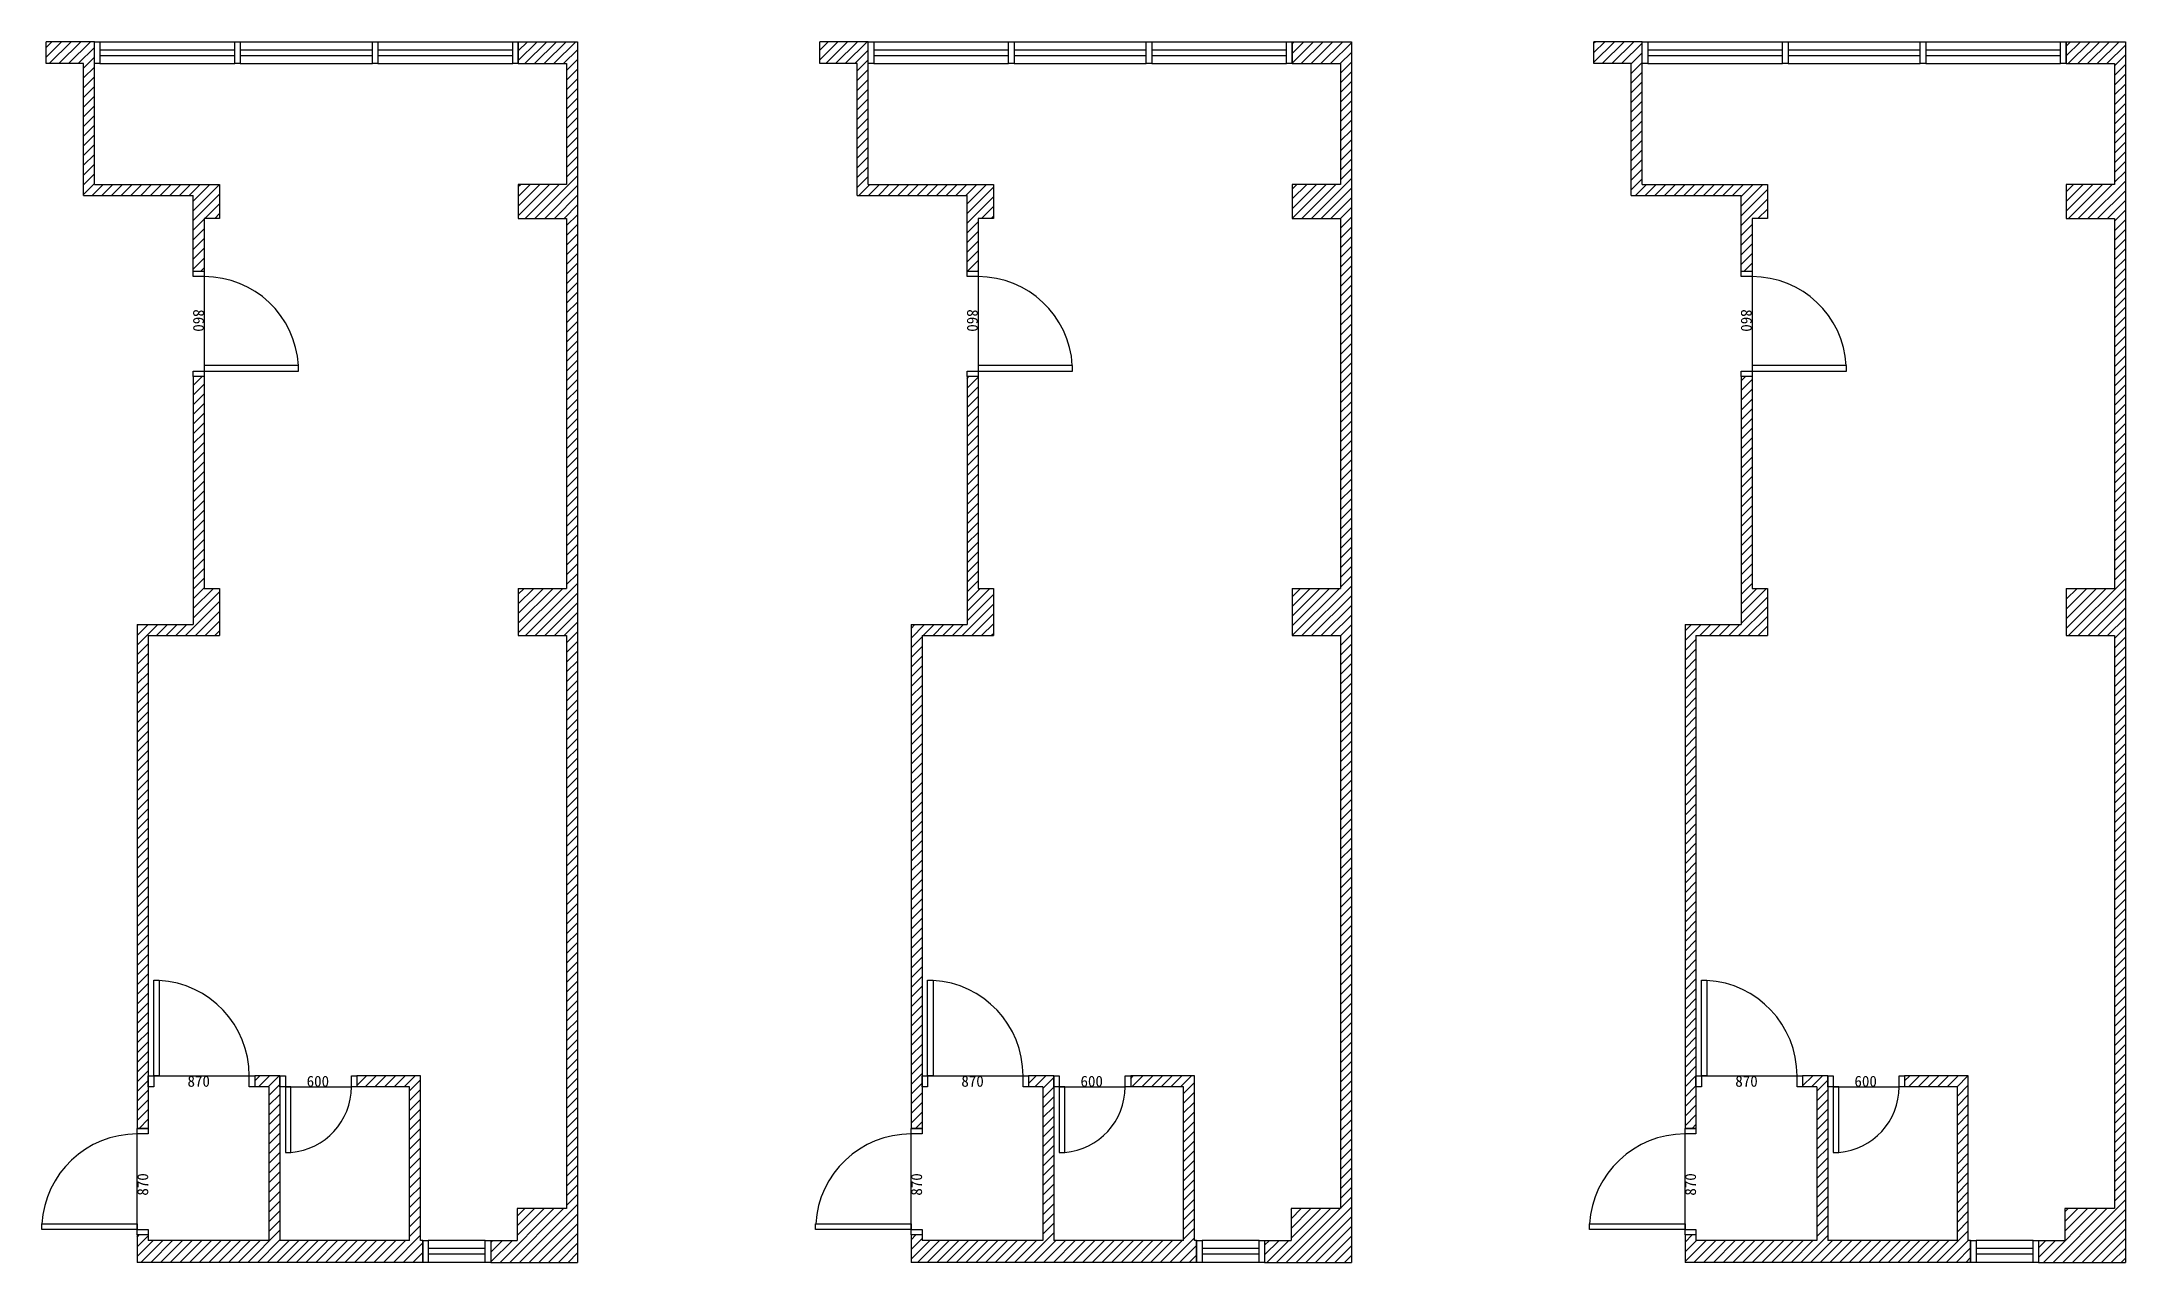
# Model space of a CAD drawing. Extents: x -500 to 78170, y -84136 to 31342.
# Drawn here: x 1312 to 20287, y 20222 to 31342 of the extents above; entities that cross this region are included whole.
import ezdxf
from ezdxf.enums import TextEntityAlignment as Align

# ---------------------------------------------------------------- set-up
doc = ezdxf.new("R2010")
doc.units = 0
doc.header["$LTSCALE"] = 1000
doc.header["$MEASUREMENT"] = 0
doc.layers.get('DEFPOINTS').update_dxf_attribs({"color": 9})
for name, color, linetype in [('3-WALL', 3, 'Continuous'), ('5-DOOR', 1, 'Continuous'), ('6-WIN', 6, 'Continuous'), ('hatch', 9, 'Continuous')]:
    doc.layers.add(name, color=color, linetype=linetype)
doc.styles.get("Standard").update_dxf_attribs({"font": 'SimSun.ttf'})
pattern_1 = [(45, (-34360.05, 28016.62), (-44.19417, 44.19417), [])]

# ---------------------------------------------------------------- blocks, each defined once
blk = doc.blocks.new('BASE')
at = {"layer": 'hatch'}
h = blk.add_hatch(dxfattribs=at)
h.set_pattern_fill('ANSI31', color=256, scale=500, style=0)
h.set_pattern_definition(pattern_1)
h.paths.add_polyline_path([(-590, 9520), (410, 9520), (410, 8830), (510, 8830), (510, 9310), (650, 9310), (650, 9620), (-490, 9620), (-490, 10920), (-930, 10920), (-930, 10720), (-590, 10720)])
h = blk.add_hatch(dxfattribs=at)
h.set_pattern_fill('ANSI31', color=256, scale=500, style=0)
h.set_pattern_definition(pattern_1)
h.paths.add_polyline_path([(3370, 5510), (3810, 5510), (3810, 290), (3360, 290), (3360, 0), (3120, 0), (3120, -200), (3910, -200), (3910, 10920), (3370, 10920), (3370, 10720), (3810, 10720), (3810, 9620), (3370, 9620), (3370, 9310), (3810, 9310), (3810, 5940), (3370, 5940)])
h = blk.add_hatch(dxfattribs=at)
h.set_pattern_fill('ANSI31', color=256, scale=500, style=0)
h.set_pattern_definition(pattern_1)
h.paths.add_polyline_path([(410, 5610), (-100, 5610), (-100, 1020), (0, 1020), (0, 5510), (650, 5510), (650, 5940), (510, 5940), (510, 7870), (410, 7870)])
h = blk.add_hatch(dxfattribs=at)
h.set_pattern_fill('ANSI31', color=256, scale=500, style=0)
h.set_pattern_definition(pattern_1)
h.paths.add_polyline_path([(2500, -200), (2500, 0), (2480, 0), (2480, 1500), (1900, 1500), (1900, 1400), (2380, 1400), (2380, 0), (1200, 0), (1200, 1500), (970, 1500), (970, 1400), (1100, 1400), (1100, 0), (0, 0), (0, 50), (-100, 50), (-100, -200)])
at = {"layer": '3-WALL'}
for p, q in [((-490, 10920), (-930, 10920)), ((-490, 9620), (-490, 10920)), ((3370, 10720), (3370, 10920)), ((3370, 10920), (3910, 10920)), ((3370, 10720), (3810, 10720)), ((3810, 10720), (3810, 9620)), ((-490, 9620), (650, 9620)), ((650, 9620), (650, 9310)), ((3810, 9620), (3370, 9620)), ((3370, 9620), (3370, 9310)), ((650, 9310), (510, 9310)), ((510, 9310), (510, 8830)), ((3370, 9310), (3810, 9310)), ((3810, 9310), (3810, 5940)), ((510, 7870), (410, 7870)), ((510, 7870), (510, 5940)), ((510, 5940), (650, 5940)), ((650, 5940), (650, 5510)), ((3370, 5940), (3810, 5940)), ((3370, 5940), (3370, 5510)), ((0, 5510), (650, 5510)), ((0, 5510), (0, 1020)), ((3370, 5510), (3810, 5510)), ((3810, 5510), (3810, 290)), ((970, 1500), (970, 1400)), ((1200, 1500), (970, 1500)), ((1100, 1400), (970, 1400)), ((1100, 1400), (1100, 0)), ((1200, 1500), (1200, 0)), ((2480, 1500), (1900, 1500)), ((1900, 1500), (1900, 1400)), ((2380, 1400), (1900, 1400)), ((2380, 0), (2380, 1400)), ((2480, 0), (2480, 1500)), ((0, 1020), (-100, 1020)), ((3810, 290), (3360, 290)), ((3360, 290), (3360, 0)), ((0, 50), (-100, 50)), ((0, 50), (0, 0)), ((1100, 0), (0, 0)), ((2380, 0), (1200, 0)), ((2500, 0), (2480, 0)), ((2500, 0), (2500, -200)), ((3120, 0), (3120, -200)), ((3120, 0), (3360, 0)), ((2500, -200), (-100, -200)), ((3120, -200), (3910, -200))]:
    blk.add_line(p, q, dxfattribs=at)
at = {"layer": '5-DOOR'}
for p, q in [((510, 8780), (510, 7920)), ((50, 1500), (920, 1500)), ((1250, 1400), (1850, 1400)), ((-100, 100), (-100, 970))]:
    blk.add_line(p, q, dxfattribs=at)
for points in [[(410, 8830), (510, 8830), (510, 8780), (410, 8780)], [(510, 7970), (510, 7920), (1370, 7920), (1370, 7970)], [(410, 7920), (510, 7920), (510, 7870), (410, 7870)], [(100, 1500), (50, 1500), (50, 2370), (100, 2370)], [(0, 1400), (0, 1500), (50, 1500), (50, 1400)], [(920, 1400), (920, 1500), (970, 1500), (970, 1400)], [(1200, 1400), (1200, 1500), (1250, 1500), (1250, 1400)], [(1300, 1400), (1250, 1400), (1250, 800), (1300, 800)], [(1850, 1400), (1850, 1500), (1900, 1500), (1900, 1400)], [(0, 970), (-100, 970), (-100, 1020), (0, 1020)], [(-100, 150), (-100, 100), (-970, 100), (-970, 150)], [(0, 50), (-100, 50), (-100, 100), (0, 100)]]:
    blk.add_lwpolyline(points, close=True, dxfattribs=at)
for centre, radius, start, end in [((510, 7920), 860, 3.333, 90), ((50, 1500), 870, 0, 86.7053), ((1250, 1400), 600, 274.7802, 360), ((-100, 100), 870, 90, 176.7053)]:
    blk.add_arc(centre, radius, start, end, dxfattribs=at)
at = {"layer": '6-WIN'}
for p, q in [((-440, 10920), (788, 10920)), ((-440, 10845), (788, 10845)), ((838, 10920), (2042, 10920)), ((838, 10845), (2042, 10845)), ((2092, 10920), (3320, 10920)), ((2092, 10845), (3320, 10845)), ((-440, 10795), (788, 10795)), ((-440, 10720), (788, 10720)), ((838, 10795), (2042, 10795)), ((838, 10720), (2042, 10720)), ((2092, 10795), (3320, 10795)), ((2092, 10720), (3320, 10720)), ((3070, 0), (2550, 0)), ((3070, -75), (2550, -75)), ((3070, -125), (2550, -125)), ((3070, -200), (2550, -200))]:
    blk.add_line(p, q, dxfattribs=at)
for points in [[(-490, 10920), (-440, 10920), (-440, 10720), (-490, 10720)], [(788, 10920), (838, 10920), (838, 10720), (788, 10720)], [(2042, 10920), (2092, 10920), (2092, 10720), (2042, 10720)], [(3320, 10920), (3370, 10920), (3370, 10720), (3320, 10720)], [(2500, 0), (2550, 0), (2550, -200), (2500, -200)], [(3070, 0), (3120, 0), (3120, -200), (3070, -200)]]:
    blk.add_lwpolyline(points, close=True, dxfattribs=at)
at = {"layer": 'DEFPOINTS'}
for p, q in [((-930, 10720), (-930, 10920)), ((3910, 10920), (3910, -200)), ((-590, 10720), (-930, 10720)), ((-590, 9520), (-590, 10720)), ((-590, 9520), (410, 9520)), ((410, 8830), (410, 9520)), ((410, 7870), (410, 5610)), ((-100, 5610), (-100, 1020)), ((-100, 5610), (410, 5610)), ((-100, 50), (-100, -200))]:
    blk.add_line(p, q, dxfattribs=at)
at = {"layer": '5-DOOR'}
for s, rotation, p in [('860', 270, (410, 8380)), ('870', 90, (0, 510))]:
    blk.add_text(s, height=100, rotation=rotation, dxfattribs=at).set_placement(p, align=Align.CENTER)
for s, p in [('870', (460, 1400)), ('600', (1545, 1400))]:
    blk.add_text(s, height=100, dxfattribs=at).set_placement(p, align=Align.CENTER)

msp = doc.modelspace()

# ---------------------------------------------------------------- block references
for p in [(2282, 20422), (9329, 20422), (16377, 20422)]:
    msp.add_blockref('BASE', p)

doc.saveas('drawing.dxf')
